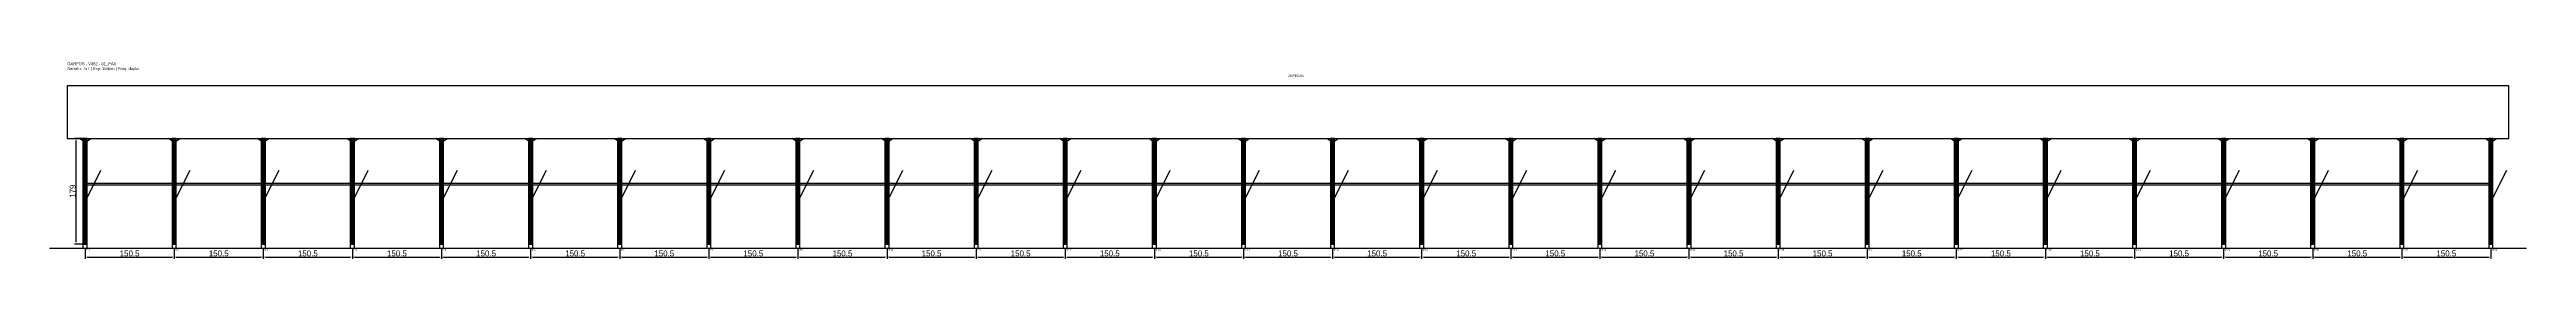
# Model space of a CAD drawing. Header units: metres. Extents: x -30 to 4152, y -25 to 308.
import ezdxf

# ---------------------------------------------------------------- set-up
doc = ezdxf.new("R2010")
doc.units = ezdxf.units.M
for name, color, linetype in [('BARRA_ANCORAGEM', 1, 'Continuous'), ('COTA', 241, 'Continuous'), ('GARFOS OK', 3, 'Continuous'), ('NOME DA VIGA', 6, 'Continuous'), ('SARR_7x7', 40, 'Continuous'), ('TIRAS REESCORAMENTO', 252, 'Continuous'), ('VIGAS', 3, 'Continuous')]:
    doc.layers.add(name, color=color, linetype=linetype)
doc.dimstyles.new('EZ DXF', dxfattribs={"dimtxt": 10, "dimasz": 3.5, "dimexe": 3, "dimexo": 1.5, "dimgap": 1, "dimtad": 1, "dimdec": 1, "dimdsep": 46, "dimcen": 2.5, "dimazin": 3, "dimtfac": 1, "dimtmove": 0, "dimatfit": 3})

msp = doc.modelspace()

# ---------------------------------------------------------------- hatches: boundary and pattern name
at = {"layer": 'COTA'}
h = msp.add_hatch(dxfattribs=at)
h.set_pattern_fill('ANSI31', scale=0.5)
h.paths.add_polyline_path([(26.5, 0), (33.5, 0), (33.5, 179), (26.5, 179)])
h = msp.add_hatch(dxfattribs=at)
h.set_pattern_fill('ANSI31', scale=0.5)
h.paths.add_polyline_path([(176.96, 0), (183.96, 0), (183.96, 179), (176.96, 179)])
h = msp.add_hatch(dxfattribs=at)
h.set_pattern_fill('ANSI31', scale=0.5)
h.paths.add_polyline_path([(327.41, 0), (334.41, 0), (334.41, 179), (327.41, 179)])
h = msp.add_hatch(dxfattribs=at)
h.set_pattern_fill('ANSI31', scale=0.5)
h.paths.add_polyline_path([(477.87, 0), (484.87, 0), (484.87, 179), (477.87, 179)])
h = msp.add_hatch(dxfattribs=at)
h.set_pattern_fill('ANSI31', scale=0.5)
h.paths.add_polyline_path([(628.32, 0), (635.32, 0), (635.32, 179), (628.32, 179)])
h = msp.add_hatch(dxfattribs=at)
h.set_pattern_fill('ANSI31', scale=0.5)
h.paths.add_polyline_path([(778.78, 0), (785.78, 0), (785.78, 179), (778.78, 179)])
h = msp.add_hatch(dxfattribs=at)
h.set_pattern_fill('ANSI31', scale=0.5)
h.paths.add_polyline_path([(929.24, 0), (936.24, 0), (936.24, 179), (929.24, 179)])
h = msp.add_hatch(dxfattribs=at)
h.set_pattern_fill('ANSI31', scale=0.5)
h.paths.add_polyline_path([(1079.69, 0), (1086.69, 0), (1086.69, 179), (1079.69, 179)])
h = msp.add_hatch(dxfattribs=at)
h.set_pattern_fill('ANSI31', scale=0.5)
h.paths.add_polyline_path([(1230.15, 0), (1237.15, 0), (1237.15, 179), (1230.15, 179)])
h = msp.add_hatch(dxfattribs=at)
h.set_pattern_fill('ANSI31', scale=0.5)
h.paths.add_polyline_path([(1380.6, 0), (1387.6, 0), (1387.6, 179), (1380.6, 179)])
h = msp.add_hatch(dxfattribs=at)
h.set_pattern_fill('ANSI31', scale=0.5)
h.paths.add_polyline_path([(1531.06, 0), (1538.06, 0), (1538.06, 179), (1531.06, 179)])
h = msp.add_hatch(dxfattribs=at)
h.set_pattern_fill('ANSI31', scale=0.5)
h.paths.add_polyline_path([(1681.52, 0), (1688.52, 0), (1688.52, 179), (1681.52, 179)])
h = msp.add_hatch(dxfattribs=at)
h.set_pattern_fill('ANSI31', scale=0.5)
h.paths.add_polyline_path([(1831.97, 0), (1838.97, 0), (1838.97, 179), (1831.97, 179)])
h = msp.add_hatch(dxfattribs=at)
h.set_pattern_fill('ANSI31', scale=0.5)
h.paths.add_polyline_path([(1982.43, 0), (1989.43, 0), (1989.43, 179), (1982.43, 179)])
h = msp.add_hatch(dxfattribs=at)
h.set_pattern_fill('ANSI31', scale=0.5)
h.paths.add_polyline_path([(2132.88, 0), (2139.88, 0), (2139.88, 179), (2132.88, 179)])
h = msp.add_hatch(dxfattribs=at)
h.set_pattern_fill('ANSI31', scale=0.5)
h.paths.add_polyline_path([(2283.34, 0), (2290.34, 0), (2290.34, 179), (2283.34, 179)])
h = msp.add_hatch(dxfattribs=at)
h.set_pattern_fill('ANSI31', scale=0.5)
h.paths.add_polyline_path([(2433.8, 0), (2440.8, 0), (2440.8, 179), (2433.8, 179)])
h = msp.add_hatch(dxfattribs=at)
h.set_pattern_fill('ANSI31', scale=0.5)
h.paths.add_polyline_path([(2584.25, 0), (2591.25, 0), (2591.25, 179), (2584.25, 179)])
h = msp.add_hatch(dxfattribs=at)
h.set_pattern_fill('ANSI31', scale=0.5)
h.paths.add_polyline_path([(2734.71, 0), (2741.71, 0), (2741.71, 179), (2734.71, 179)])
h = msp.add_hatch(dxfattribs=at)
h.set_pattern_fill('ANSI31', scale=0.5)
h.paths.add_polyline_path([(2885.16, 0), (2892.16, 0), (2892.16, 179), (2885.16, 179)])
h = msp.add_hatch(dxfattribs=at)
h.set_pattern_fill('ANSI31', scale=0.5)
h.paths.add_polyline_path([(3035.62, 0), (3042.62, 0), (3042.62, 179), (3035.62, 179)])
h = msp.add_hatch(dxfattribs=at)
h.set_pattern_fill('ANSI31', scale=0.5)
h.paths.add_polyline_path([(3186.07, 0), (3193.07, 0), (3193.07, 179), (3186.07, 179)])
h = msp.add_hatch(dxfattribs=at)
h.set_pattern_fill('ANSI31', scale=0.5)
h.paths.add_polyline_path([(3336.53, 0), (3343.53, 0), (3343.53, 179), (3336.53, 179)])
h = msp.add_hatch(dxfattribs=at)
h.set_pattern_fill('ANSI31', scale=0.5)
h.paths.add_polyline_path([(3486.99, 0), (3493.99, 0), (3493.99, 179), (3486.99, 179)])
h = msp.add_hatch(dxfattribs=at)
h.set_pattern_fill('ANSI31', scale=0.5)
h.paths.add_polyline_path([(3637.44, 0), (3644.44, 0), (3644.44, 179), (3637.44, 179)])
h = msp.add_hatch(dxfattribs=at)
h.set_pattern_fill('ANSI31', scale=0.5)
h.paths.add_polyline_path([(3787.9, 0), (3794.9, 0), (3794.9, 179), (3787.9, 179)])
h = msp.add_hatch(dxfattribs=at)
h.set_pattern_fill('ANSI31', scale=0.5)
h.paths.add_polyline_path([(3938.35, 0), (3945.35, 0), (3945.35, 179), (3938.35, 179)])
h = msp.add_hatch(dxfattribs=at)
h.set_pattern_fill('ANSI31', scale=0.5)
h.paths.add_polyline_path([(4088.81, 0), (4095.81, 0), (4095.81, 179), (4088.81, 179)])

# ---------------------------------------------------------------- linework, layer by layer
at = {"layer": 'BARRA_ANCORAGEM'}
for p, q in [((30, 71.6), (56.85, 125.3)), ((180.46, 71.6), (207.31, 125.3)), ((330.91, 71.6), (357.76, 125.3)), ((481.37, 71.6), (508.22, 125.3)), ((631.82, 71.6), (658.67, 125.3)), ((782.28, 71.6), (809.13, 125.3)), ((932.74, 71.6), (959.59, 125.3)), ((1083.19, 71.6), (1110.04, 125.3)), ((1233.65, 71.6), (1260.5, 125.3)), ((1384.1, 71.6), (1410.95, 125.3)), ((1534.56, 71.6), (1561.41, 125.3)), ((1685.02, 71.6), (1711.87, 125.3)), ((1835.47, 71.6), (1862.32, 125.3)), ((1985.93, 71.6), (2012.78, 125.3)), ((2136.38, 71.6), (2163.23, 125.3)), ((2286.84, 71.6), (2313.69, 125.3)), ((2437.3, 71.6), (2464.15, 125.3)), ((2587.75, 71.6), (2614.6, 125.3)), ((2738.21, 71.6), (2765.06, 125.3)), ((2888.66, 71.6), (2915.51, 125.3)), ((3039.12, 71.6), (3065.97, 125.3)), ((3189.57, 71.6), (3216.42, 125.3)), ((3340.03, 71.6), (3366.88, 125.3)), ((3490.49, 71.6), (3517.34, 125.3)), ((3640.94, 71.6), (3667.79, 125.3)), ((3791.4, 71.6), (3818.25, 125.3)), ((3941.85, 71.6), (3968.7, 125.3)), ((4092.31, 71.6), (4119.16, 125.3))]:
    msp.add_line(p, q, dxfattribs=at)
at = {"layer": 'GARFOS OK'}
for p, q in [((30, 172), (20.5, 179)), ((20.5, 179), (39.5, 179)), ((30, 172), (39.5, 179)), ((180.46, 172), (170.96, 179)), ((170.96, 179), (189.96, 179)), ((180.46, 172), (189.96, 179)), ((330.91, 172), (321.41, 179)), ((321.41, 179), (340.41, 179)), ((330.91, 172), (340.41, 179)), ((481.37, 172), (471.87, 179)), ((471.87, 179), (490.87, 179)), ((481.37, 172), (490.87, 179)), ((631.82, 172), (622.32, 179)), ((622.32, 179), (641.32, 179)), ((631.82, 172), (641.32, 179)), ((782.28, 172), (772.78, 179)), ((772.78, 179), (791.78, 179)), ((782.28, 172), (791.78, 179)), ((932.74, 172), (923.24, 179)), ((923.24, 179), (942.24, 179)), ((932.74, 172), (942.24, 179)), ((1083.19, 172), (1073.69, 179)), ((1073.69, 179), (1092.69, 179)), ((1083.19, 172), (1092.69, 179)), ((1233.65, 172), (1224.15, 179)), ((1224.15, 179), (1243.15, 179)), ((1233.65, 172), (1243.15, 179)), ((1384.1, 172), (1374.6, 179)), ((1374.6, 179), (1393.6, 179)), ((1384.1, 172), (1393.6, 179)), ((1534.56, 172), (1525.06, 179)), ((1525.06, 179), (1544.06, 179)), ((1534.56, 172), (1544.06, 179)), ((1685.02, 172), (1675.52, 179)), ((1675.52, 179), (1694.52, 179)), ((1685.02, 172), (1694.52, 179)), ((1835.47, 172), (1825.97, 179)), ((1825.97, 179), (1844.97, 179)), ((1835.47, 172), (1844.97, 179)), ((1985.93, 172), (1976.43, 179)), ((1976.43, 179), (1995.43, 179)), ((1985.93, 172), (1995.43, 179)), ((2136.38, 172), (2126.88, 179)), ((2126.88, 179), (2145.88, 179)), ((2136.38, 172), (2145.88, 179)), ((2286.84, 172), (2277.34, 179)), ((2277.34, 179), (2296.34, 179)), ((2286.84, 172), (2296.34, 179)), ((2437.3, 172), (2427.8, 179)), ((2427.8, 179), (2446.8, 179)), ((2437.3, 172), (2446.8, 179)), ((2587.75, 172), (2578.25, 179)), ((2578.25, 179), (2597.25, 179)), ((2587.75, 172), (2597.25, 179)), ((2738.21, 172), (2728.71, 179)), ((2728.71, 179), (2747.71, 179)), ((2738.21, 172), (2747.71, 179)), ((2888.66, 172), (2879.16, 179)), ((2879.16, 179), (2898.16, 179)), ((2888.66, 172), (2898.16, 179)), ((3039.12, 172), (3029.62, 179)), ((3029.62, 179), (3048.62, 179)), ((3039.12, 172), (3048.62, 179)), ((3189.57, 172), (3180.07, 179)), ((3180.07, 179), (3199.07, 179)), ((3189.57, 172), (3199.07, 179)), ((3340.03, 172), (3330.53, 179)), ((3330.53, 179), (3349.53, 179)), ((3340.03, 172), (3349.53, 179)), ((3490.49, 172), (3480.99, 179)), ((3480.99, 179), (3499.99, 179)), ((3490.49, 172), (3499.99, 179)), ((3640.94, 172), (3631.44, 179)), ((3631.44, 179), (3650.44, 179)), ((3640.94, 172), (3650.44, 179)), ((3791.4, 172), (3781.9, 179)), ((3781.9, 179), (3800.9, 179)), ((3791.4, 172), (3800.9, 179)), ((3941.85, 172), (3932.35, 179)), ((3932.35, 179), (3951.35, 179)), ((3941.85, 172), (3951.35, 179)), ((4092.31, 172), (4082.81, 179)), ((4082.81, 179), (4101.81, 179)), ((4092.31, 172), (4101.81, 179))]:
    msp.add_line(p, q, dxfattribs=at)
at = {"layer": 'GARFOS OK', "linetype": 'CONTINUOUS'}
msp.add_line((-30, -7), (4152.31, -7), dxfattribs=at)
at = {"layer": 'GARFOS OK'}
for points in [[(26.5, 0), (33.5, 0), (33.5, 179), (26.5, 179), (26.5, 0)], [(176.96, 0), (183.96, 0), (183.96, 179), (176.96, 179), (176.96, 0)], [(327.41, 0), (334.41, 0), (334.41, 179), (327.41, 179), (327.41, 0)], [(477.87, 0), (484.87, 0), (484.87, 179), (477.87, 179), (477.87, 0)], [(628.32, 0), (635.32, 0), (635.32, 179), (628.32, 179), (628.32, 0)], [(778.78, 0), (785.78, 0), (785.78, 179), (778.78, 179), (778.78, 0)], [(929.24, 0), (936.24, 0), (936.24, 179), (929.24, 179), (929.24, 0)], [(1079.69, 0), (1086.69, 0), (1086.69, 179), (1079.69, 179), (1079.69, 0)], [(1230.15, 0), (1237.15, 0), (1237.15, 179), (1230.15, 179), (1230.15, 0)], [(1380.6, 0), (1387.6, 0), (1387.6, 179), (1380.6, 179), (1380.6, 0)], [(1531.06, 0), (1538.06, 0), (1538.06, 179), (1531.06, 179), (1531.06, 0)], [(1681.52, 0), (1688.52, 0), (1688.52, 179), (1681.52, 179), (1681.52, 0)], [(1831.97, 0), (1838.97, 0), (1838.97, 179), (1831.97, 179), (1831.97, 0)], [(1982.43, 0), (1989.43, 0), (1989.43, 179), (1982.43, 179), (1982.43, 0)], [(2132.88, 0), (2139.88, 0), (2139.88, 179), (2132.88, 179), (2132.88, 0)], [(2283.34, 0), (2290.34, 0), (2290.34, 179), (2283.34, 179), (2283.34, 0)], [(2433.8, 0), (2440.8, 0), (2440.8, 179), (2433.8, 179), (2433.8, 0)], [(2584.25, 0), (2591.25, 0), (2591.25, 179), (2584.25, 179), (2584.25, 0)], [(2734.71, 0), (2741.71, 0), (2741.71, 179), (2734.71, 179), (2734.71, 0)], [(2885.16, 0), (2892.16, 0), (2892.16, 179), (2885.16, 179), (2885.16, 0)], [(3035.62, 0), (3042.62, 0), (3042.62, 179), (3035.62, 179), (3035.62, 0)], [(3186.07, 0), (3193.07, 0), (3193.07, 179), (3186.07, 179), (3186.07, 0)], [(3336.53, 0), (3343.53, 0), (3343.53, 179), (3336.53, 179), (3336.53, 0)], [(3486.99, 0), (3493.99, 0), (3493.99, 179), (3486.99, 179), (3486.99, 0)], [(3637.44, 0), (3644.44, 0), (3644.44, 179), (3637.44, 179), (3637.44, 0)], [(3787.9, 0), (3794.9, 0), (3794.9, 179), (3787.9, 179), (3787.9, 0)], [(3938.35, 0), (3945.35, 0), (3945.35, 179), (3938.35, 179), (3938.35, 0)], [(4088.81, 0), (4095.81, 0), (4095.81, 179), (4088.81, 179), (4088.81, 0)]]:
    msp.add_lwpolyline(points, dxfattribs=at)
at = {"layer": 'SARR_7x7'}
for points in [[(26.5, -7), (33.5, -7), (33.5, 0), (26.5, 0), (26.5, -7)], [(176.96, -7), (183.96, -7), (183.96, 0), (176.96, 0), (176.96, -7)], [(327.41, -7), (334.41, -7), (334.41, 0), (327.41, 0), (327.41, -7)], [(477.87, -7), (484.87, -7), (484.87, 0), (477.87, 0), (477.87, -7)], [(628.32, -7), (635.32, -7), (635.32, 0), (628.32, 0), (628.32, -7)], [(778.78, -7), (785.78, -7), (785.78, 0), (778.78, 0), (778.78, -7)], [(929.24, -7), (936.24, -7), (936.24, 0), (929.24, 0), (929.24, -7)], [(1079.69, -7), (1086.69, -7), (1086.69, 0), (1079.69, 0), (1079.69, -7)], [(1230.15, -7), (1237.15, -7), (1237.15, 0), (1230.15, 0), (1230.15, -7)], [(1380.6, -7), (1387.6, -7), (1387.6, 0), (1380.6, 0), (1380.6, -7)], [(1531.06, -7), (1538.06, -7), (1538.06, 0), (1531.06, 0), (1531.06, -7)], [(1681.52, -7), (1688.52, -7), (1688.52, 0), (1681.52, 0), (1681.52, -7)], [(1831.97, -7), (1838.97, -7), (1838.97, 0), (1831.97, 0), (1831.97, -7)], [(1982.43, -7), (1989.43, -7), (1989.43, 0), (1982.43, 0), (1982.43, -7)], [(2132.88, -7), (2139.88, -7), (2139.88, 0), (2132.88, 0), (2132.88, -7)], [(2283.34, -7), (2290.34, -7), (2290.34, 0), (2283.34, 0), (2283.34, -7)], [(2433.8, -7), (2440.8, -7), (2440.8, 0), (2433.8, 0), (2433.8, -7)], [(2584.25, -7), (2591.25, -7), (2591.25, 0), (2584.25, 0), (2584.25, -7)], [(2734.71, -7), (2741.71, -7), (2741.71, 0), (2734.71, 0), (2734.71, -7)], [(2885.16, -7), (2892.16, -7), (2892.16, 0), (2885.16, 0), (2885.16, -7)], [(3035.62, -7), (3042.62, -7), (3042.62, 0), (3035.62, 0), (3035.62, -7)], [(3186.07, -7), (3193.07, -7), (3193.07, 0), (3186.07, 0), (3186.07, -7)], [(3336.53, -7), (3343.53, -7), (3343.53, 0), (3336.53, 0), (3336.53, -7)], [(3486.99, -7), (3493.99, -7), (3493.99, 0), (3486.99, 0), (3486.99, -7)], [(3637.44, -7), (3644.44, -7), (3644.44, 0), (3637.44, 0), (3637.44, -7)], [(3787.9, -7), (3794.9, -7), (3794.9, 0), (3787.9, 0), (3787.9, -7)], [(3938.35, -7), (3945.35, -7), (3945.35, 0), (3938.35, 0), (3938.35, -7)], [(4088.81, -7), (4095.81, -7), (4095.81, 0), (4088.81, 0), (4088.81, -7)]]:
    msp.add_lwpolyline(points, dxfattribs=at)
at = {"layer": 'TIRAS REESCORAMENTO'}
for points in [[(30, 100), (180.46, 100), (180.46, 102.5), (30, 102.5), (30, 100)], [(180.46, 100), (330.91, 100), (330.91, 102.5), (180.46, 102.5), (180.46, 100)], [(330.91, 100), (481.37, 100), (481.37, 102.5), (330.91, 102.5), (330.91, 100)], [(481.37, 100), (631.82, 100), (631.82, 102.5), (481.37, 102.5), (481.37, 100)], [(631.82, 100), (782.28, 100), (782.28, 102.5), (631.82, 102.5), (631.82, 100)], [(782.28, 100), (932.74, 100), (932.74, 102.5), (782.28, 102.5), (782.28, 100)], [(932.74, 100), (1083.19, 100), (1083.19, 102.5), (932.74, 102.5), (932.74, 100)], [(1083.19, 100), (1233.65, 100), (1233.65, 102.5), (1083.19, 102.5), (1083.19, 100)], [(1233.65, 100), (1384.1, 100), (1384.1, 102.5), (1233.65, 102.5), (1233.65, 100)], [(1384.1, 100), (1534.56, 100), (1534.56, 102.5), (1384.1, 102.5), (1384.1, 100)], [(1534.56, 100), (1685.02, 100), (1685.02, 102.5), (1534.56, 102.5), (1534.56, 100)], [(1685.02, 100), (1835.47, 100), (1835.47, 102.5), (1685.02, 102.5), (1685.02, 100)], [(1835.47, 100), (1985.93, 100), (1985.93, 102.5), (1835.47, 102.5), (1835.47, 100)], [(1985.93, 100), (2136.38, 100), (2136.38, 102.5), (1985.93, 102.5), (1985.93, 100)], [(2136.38, 100), (2286.84, 100), (2286.84, 102.5), (2136.38, 102.5), (2136.38, 100)], [(2286.84, 100), (2437.3, 100), (2437.3, 102.5), (2286.84, 102.5), (2286.84, 100)], [(2437.3, 100), (2587.75, 100), (2587.75, 102.5), (2437.3, 102.5), (2437.3, 100)], [(2587.75, 100), (2738.21, 100), (2738.21, 102.5), (2587.75, 102.5), (2587.75, 100)], [(2738.21, 100), (2888.66, 100), (2888.66, 102.5), (2738.21, 102.5), (2738.21, 100)], [(2888.66, 100), (3039.12, 100), (3039.12, 102.5), (2888.66, 102.5), (2888.66, 100)], [(3039.12, 100), (3189.57, 100), (3189.57, 102.5), (3039.12, 102.5), (3039.12, 100)], [(3189.57, 100), (3340.03, 100), (3340.03, 102.5), (3189.57, 102.5), (3189.57, 100)], [(3340.03, 100), (3490.49, 100), (3490.49, 102.5), (3340.03, 102.5), (3340.03, 100)], [(3490.49, 100), (3640.94, 100), (3640.94, 102.5), (3490.49, 102.5), (3490.49, 100)], [(3640.94, 100), (3791.4, 100), (3791.4, 102.5), (3640.94, 102.5), (3640.94, 100)], [(3791.4, 100), (3941.85, 100), (3941.85, 102.5), (3791.4, 102.5), (3791.4, 100)], [(3941.85, 100), (4092.31, 100), (4092.31, 102.5), (3941.85, 102.5), (3941.85, 100)]]:
    msp.add_lwpolyline(points, dxfattribs=at)
at = {"layer": 'VIGAS'}
msp.add_lwpolyline([(0, 179), (4122.31, 179), (4122.31, 268), (0, 268), (0, 179)], dxfattribs=at)

# ---------------------------------------------------------------- texts
at = {"layer": 'NOME DA VIGA'}
for s, height, p in [('28 PECAS', 4, (2061.16, 283)), ('GF1', 3, (30, -12)), ('GF2', 3, (180.46, -12)), ('GF3', 3, (330.91, -12)), ('GF4', 3, (481.37, -12)), ('GF5', 3, (631.82, -12)), ('GF6', 3, (782.28, -12)), ('GF7', 3, (932.74, -12)), ('GF8', 3, (1083.19, -12)), ('GF9', 3, (1233.65, -12)), ('GF10', 3, (1384.1, -12)), ('GF11', 3, (1534.56, -12)), ('GF12', 3, (1685.02, -12)), ('GF13', 3, (1835.47, -12)), ('GF14', 3, (1985.93, -12)), ('GF15', 3, (2136.38, -12)), ('GF16', 3, (2286.84, -12)), ('GF17', 3, (2437.3, -12)), ('GF18', 3, (2587.75, -12)), ('GF19', 3, (2738.21, -12)), ('GF20', 3, (2888.66, -12)), ('GF21', 3, (3039.12, -12)), ('GF22', 3, (3189.57, -12)), ('GF23', 3, (3340.03, -12)), ('GF24', 3, (3490.49, -12)), ('GF25', 3, (3640.94, -12)), ('GF26', 3, (3791.4, -12)), ('GF27', 3, (3941.85, -12)), ('GF28', 3, (4092.31, -12))]:
    msp.add_text(s, height=height, dxfattribs=at).set_placement(p)
at = {"layer": 'NOME DA VIGA', "insert": (0, 293), "char_height": 5, "attachment_point": 7}
msp.add_mtext('GARFOS - V362 - 01_PAV\\PSarrafo: 7x7 | Esp: 150cm | Forq: dupla', dxfattribs=at)

# ---------------------------------------------------------------- dimensions: what is measured, and where the dimension line sits
at = {"layer": 'COTA'}
msp.add_linear_dim(base=(15, 0), p1=(30, 0), p2=(30, 179), angle=90, dimstyle='EZ DXF', dxfattribs=at).render()
for base, p1, p2 in [((30, -22), (30, -7), (180.46, -7)), ((180.4559, -22), (180.4559, -7), (330.9119, -7)), ((330.91, -22), (330.91, -7), (481.37, -7)), ((481.3678, -22), (481.3678, -7), (631.8238, -7)), ((631.82, -22), (631.82, -7), (782.28, -7)), ((782.28, -22), (782.28, -7), (932.74, -7)), ((932.7357, -22), (932.7357, -7), (1083.1916, -7)), ((1083.19, -22), (1083.19, -7), (1233.65, -7)), ((1233.6475, -22), (1233.6475, -7), (1384.1035, -7)), ((1384.1, -22), (1384.1, -7), (1534.56, -7)), ((1534.56, -22), (1534.56, -7), (1685.02, -7)), ((1685.0154, -22), (1685.0154, -7), (1835.4713, -7)), ((1835.47, -22), (1835.47, -7), (1985.93, -7)), ((1985.9272, -22), (1985.9272, -7), (2136.3832, -7)), ((2136.38, -22), (2136.38, -7), (2286.84, -7)), ((2286.84, -22), (2286.84, -7), (2437.3, -7)), ((2437.2951, -22), (2437.2951, -7), (2587.751, -7)), ((2587.75, -22), (2587.75, -7), (2738.21, -7)), ((2738.207, -22), (2738.207, -7), (2888.6629, -7)), ((2888.66, -22), (2888.66, -7), (3039.12, -7)), ((3039.1188, -22), (3039.1188, -7), (3189.5748, -7)), ((3189.57, -22), (3189.57, -7), (3340.03, -7)), ((3340.03, -22), (3340.03, -7), (3490.49, -7)), ((3490.4867, -22), (3490.4867, -7), (3640.9426, -7)), ((3640.94, -22), (3640.94, -7), (3791.4, -7)), ((3791.3986, -22), (3791.3986, -7), (3941.8545, -7)), ((3941.85, -22), (3941.85, -7), (4092.31, -7))]:
    msp.add_linear_dim(base=base, p1=p1, p2=p2, dimstyle='EZ DXF', dxfattribs=at).render()

doc.saveas('drawing.dxf')
